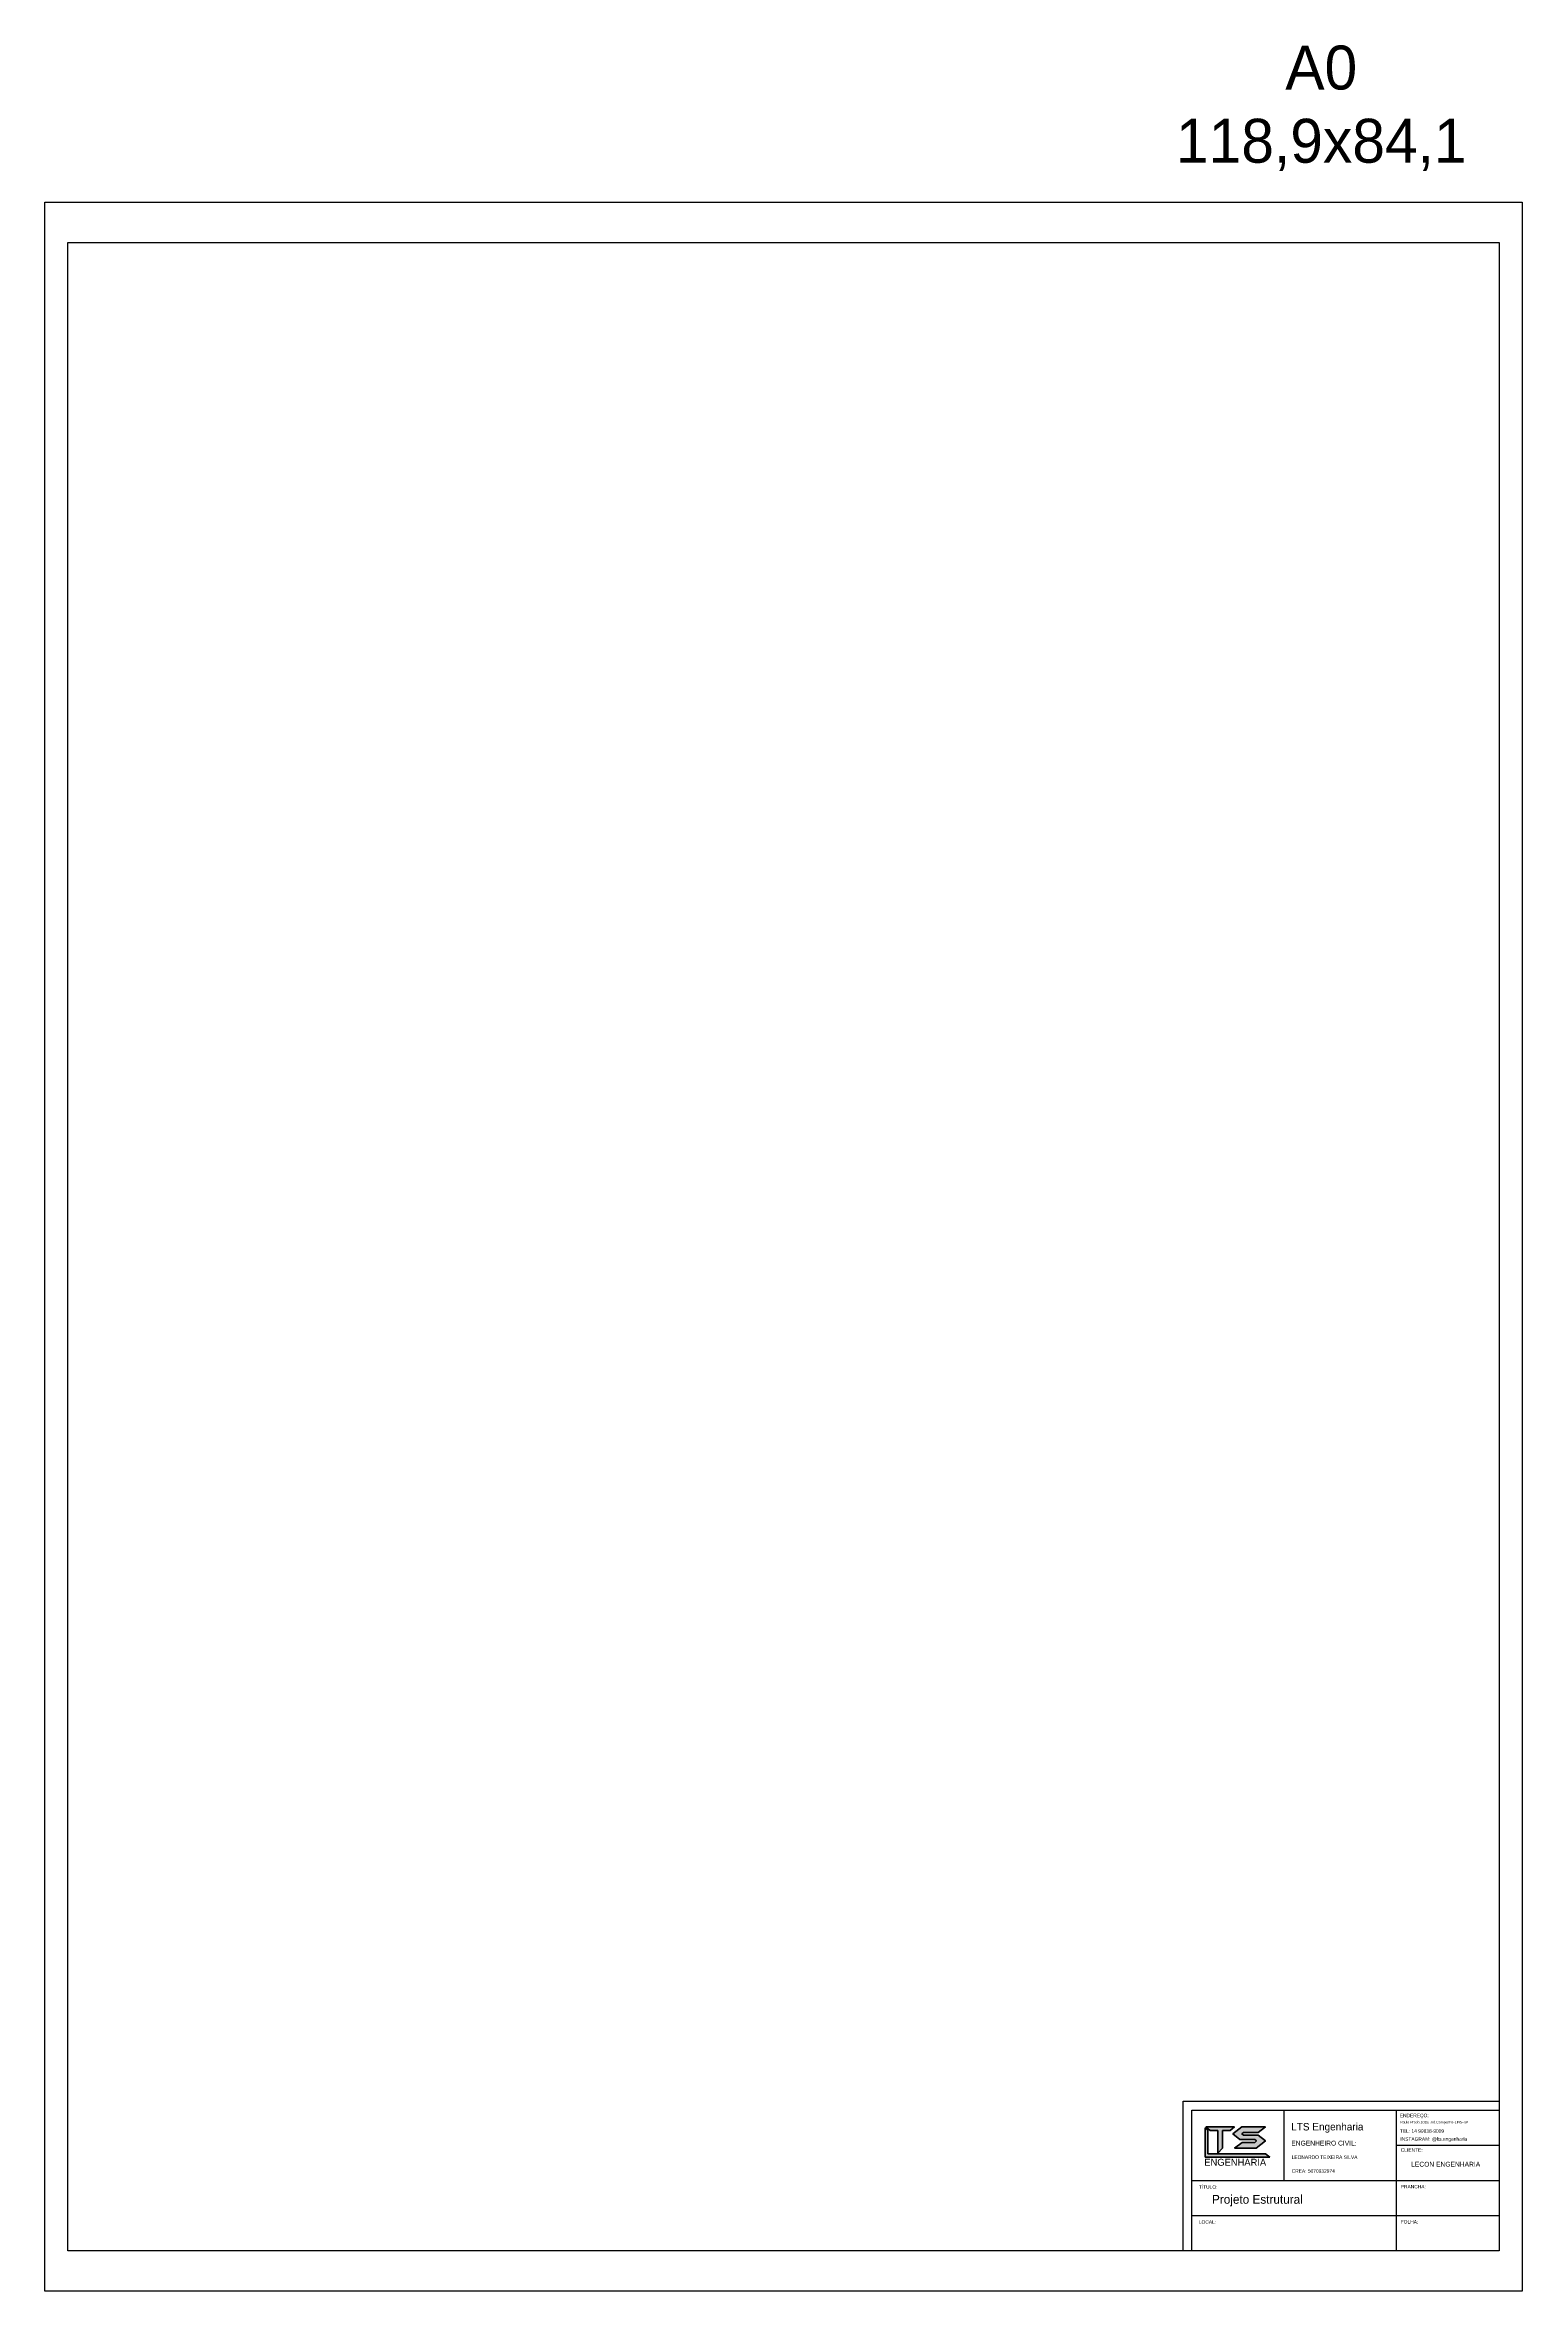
# Model space of a CAD drawing. Header units: millimetres. Extents: x -8 to 605, y -494 to 220.
# Drawn here: x -8.1 to 76, y 92.2 to 220.1 of the extents above; entities that cross this region are included whole.
import ezdxf

# ---------------------------------------------------------------- set-up
doc = ezdxf.new("R2010")
doc.units = ezdxf.units.MM
doc.header["$MEASUREMENT"] = 0
doc.layers.add('FOLHA', color=7, linetype='Continuous')

msp = doc.modelspace()

# ---------------------------------------------------------------- hatches: boundary and pattern name
h = msp.add_hatch(color=7)
h.dxf.hatch_style = 1
h.paths.add_polyline_path([(58.1611, 101.4064), (57.9936, 101.5404), (57.9936, 99.8649), (61.6797, 99.8649), (61.4284, 100.066), (58.1611, 100.066)])
h.paths.add_polyline_path([(58.9904, 101.3941), (59.4261, 101.3941), (59.6774, 101.5952), (59.5936, 101.5952), (58.0354, 101.5952), (58.2867, 101.3941), (58.7223, 101.3941), (58.7223, 100.1047), (58.9904, 100.3728)])
h.paths.add_polyline_path([(60.1827, 101.1123), (60.0819, 101.193), (60.1827, 101.2737), (61.0266, 101.2737), (61.4284, 101.5952), (60.0819, 101.5952), (59.5792, 101.193), (59.981, 100.8716), (60.8249, 100.8716), (60.9257, 100.7909), (60.8249, 100.7102), (60.0992, 100.7102), (59.6774, 100.3728), (60.9057, 100.3728), (61.4284, 100.7909), (61.0266, 101.1123)])

# ---------------------------------------------------------------- linework, layer by layer
at = {"color": 7}
for p, q in [((-8.0556, 92.2473), (-8.0556, 211.1473)), ((-8.0556, 211.1473), (76.0444, 211.1473)), ((76.0444, 211.1473), (76.0444, 92.2473)), ((-6.7556, 94.5473), (-6.7556, 208.8473)), ((-6.7556, 208.8473), (74.7444, 208.8473)), ((74.7444, 208.8473), (74.7444, 94.5473)), ((56.7444, 103.0473), (74.7444, 103.0473)), ((56.7444, 102.5473), (56.7444, 103.0473)), ((56.7444, 94.5473), (56.7444, 102.5473)), ((57.2444, 94.5473), (57.2444, 102.5473)), ((57.2444, 102.5473), (74.7444, 102.5473)), ((62.4944, 98.5473), (62.4944, 102.5473)), ((68.8782, 102.5473), (68.8782, 94.5473)), ((74.7444, 102.5473), (74.7444, 94.5473)), ((57.9936, 101.5404), (57.9936, 99.8649)), ((58.1611, 101.4064), (57.9936, 101.5404)), ((57.9936, 101.5404), (57.9936, 99.8649)), ((58.0354, 101.5952), (58.2867, 101.3941)), ((59.6774, 101.5952), (58.0354, 101.5952)), ((58.1611, 100.066), (58.1611, 101.4064)), ((58.2867, 101.3941), (58.7223, 101.3941)), ((58.7223, 101.3941), (58.7223, 100.1047)), ((58.9904, 100.3728), (58.9904, 101.3941)), ((58.9904, 101.3941), (59.4261, 101.3941)), ((59.4261, 101.3941), (59.6774, 101.5952)), ((60.0819, 101.5952), (59.5792, 101.193)), ((59.5792, 101.193), (59.981, 100.8716)), ((61.4284, 101.5952), (60.0819, 101.5952)), ((60.0819, 101.193), (60.1827, 101.2737)), ((60.1827, 101.1123), (60.0819, 101.193)), ((60.1827, 101.2737), (61.0266, 101.2737)), ((61.0266, 101.1123), (60.1827, 101.1123)), ((61.0266, 101.2737), (61.4284, 101.5952)), ((61.4284, 100.7909), (61.0266, 101.1123)), ((57.9936, 99.8649), (61.6797, 99.8649)), ((61.4284, 100.066), (58.1611, 100.066)), ((58.7223, 100.1047), (58.9904, 100.3728)), ((60.0992, 100.7102), (59.6774, 100.3728)), ((59.6774, 100.3728), (60.9057, 100.3728)), ((59.981, 100.8716), (60.8249, 100.8716)), ((60.8249, 100.7102), (60.0992, 100.7102)), ((60.8249, 100.8716), (60.9257, 100.7909)), ((60.9257, 100.7909), (60.8249, 100.7102)), ((60.9057, 100.3728), (61.4284, 100.7909)), ((61.6797, 99.8649), (61.4284, 100.066)), ((68.8782, 100.5473), (74.7444, 100.5473)), ((57.2444, 98.5473), (74.7444, 98.5473)), ((57.2444, 96.5473), (74.7444, 96.5473)), ((74.7444, 94.5473), (-6.7556, 94.5473)), ((74.7444, 94.5473), (57.2444, 94.5473)), ((74.7444, 94.5473), (57.2444, 94.5473)), ((76.0444, 92.2473), (-8.0556, 92.2473))]:
    msp.add_line(p, q, dxfattribs=at)
for points in [[(58.1611, 100.066), (61.4284, 100.066), (61.6797, 99.8649), (57.9936, 99.8649), (57.9936, 101.5404), (58.1611, 101.4064)], [(57.9936, 99.8649), (61.6797, 99.8649), (61.4284, 100.066), (58.1611, 100.066), (58.1611, 101.4064), (57.9936, 101.5404)], [(58.7223, 101.3941), (58.2867, 101.3941), (58.0354, 101.5952), (59.5936, 101.5952), (59.6774, 101.5952), (59.4261, 101.3941), (58.9904, 101.3941), (58.9904, 100.3728), (58.7223, 100.1047)], [(58.2867, 101.3941), (58.7223, 101.3941), (58.7223, 100.1047), (58.9904, 100.3728), (58.9904, 101.3941), (59.4261, 101.3941), (59.6774, 101.5952), (58.0354, 101.5952)], [(60.0819, 101.193), (60.1827, 101.2737), (61.0266, 101.2737), (61.4284, 101.5952), (60.0819, 101.5952), (59.5792, 101.193), (59.981, 100.8716), (60.8249, 100.8716), (60.9257, 100.7909), (60.8249, 100.7102), (60.0992, 100.7102), (59.6774, 100.3728), (60.9057, 100.3728), (61.4284, 100.7909), (61.0266, 101.1123), (60.1827, 101.1123), (61.0266, 101.1123), (61.4284, 100.7909), (60.9057, 100.3728), (59.6774, 100.3728), (60.0992, 100.7102), (60.8249, 100.7102), (60.9257, 100.7909), (60.8249, 100.8716), (59.981, 100.8716), (59.5792, 101.193), (60.0819, 101.5952), (61.4284, 101.5952), (61.0266, 101.2737), (60.1827, 101.2737), (60.0819, 101.193), (60.1827, 101.1123)]]:
    msp.add_lwpolyline(points, close=True, dxfattribs=at)

# ---------------------------------------------------------------- texts
for s, height, p in [('ENDEREÇO:', 0.2, (69.0835, 102.1413)), ('LTS Engenharia', 0.425339, (62.9007, 101.3899)), ('TEL: 14 99838-9009', 0.2, (69.0876, 101.2567)), ('Paulo Prado 1018, Jrd.Campestre-LINS-SP', 0.144994, (69.1065, 101.7894)), ('INSTAGRAM: @lts.engenharia_', 0.2, (69.1121, 100.7999)), ('ENGENHARIA', 0.39848, (57.9514, 99.3795)), ('ENGENHEIRO CIVIL:', 0.275339, (62.9053, 100.5295)), ('LEONARDO TEIXEIRA SILVA', 0.2, (62.9255, 99.7686)), ('CLIENTE:', 0.2, (69.1377, 100.1764)), ('CREA: 5070932974', 0.2, (62.9265, 98.9815)), ('TÍTULO:', 0.2, (57.6411, 98.0685)), ('Projeto Estrutural', 0.5, (58.3916, 97.2181)), ('PRANCHA:', 0.2, (69.1377, 98.0909)), ('LOCAL:', 0.2, (57.6411, 96.0788)), ('FOLHA:', 0.2, (69.1377, 96.0917))]:
    msp.add_text(s, height=height, dxfattribs=at).set_placement(p)
at = {"color": 7, "insert": (55.4202, 220.0522), "char_height": 2.5, "attachment_point": 1}
msp.add_mtext_dynamic_manual_height_columns('\\pxqc;A0\\P118,9x84,1', width=18.384127, gutter_width=12.5, heights=[0], dxfattribs=at)
at = {"layer": 'FOLHA'}
msp.add_text('LECON ENGENHARIA', height=0.275339, dxfattribs=at).set_placement((69.7306, 99.3287))

doc.saveas('drawing.dxf')
